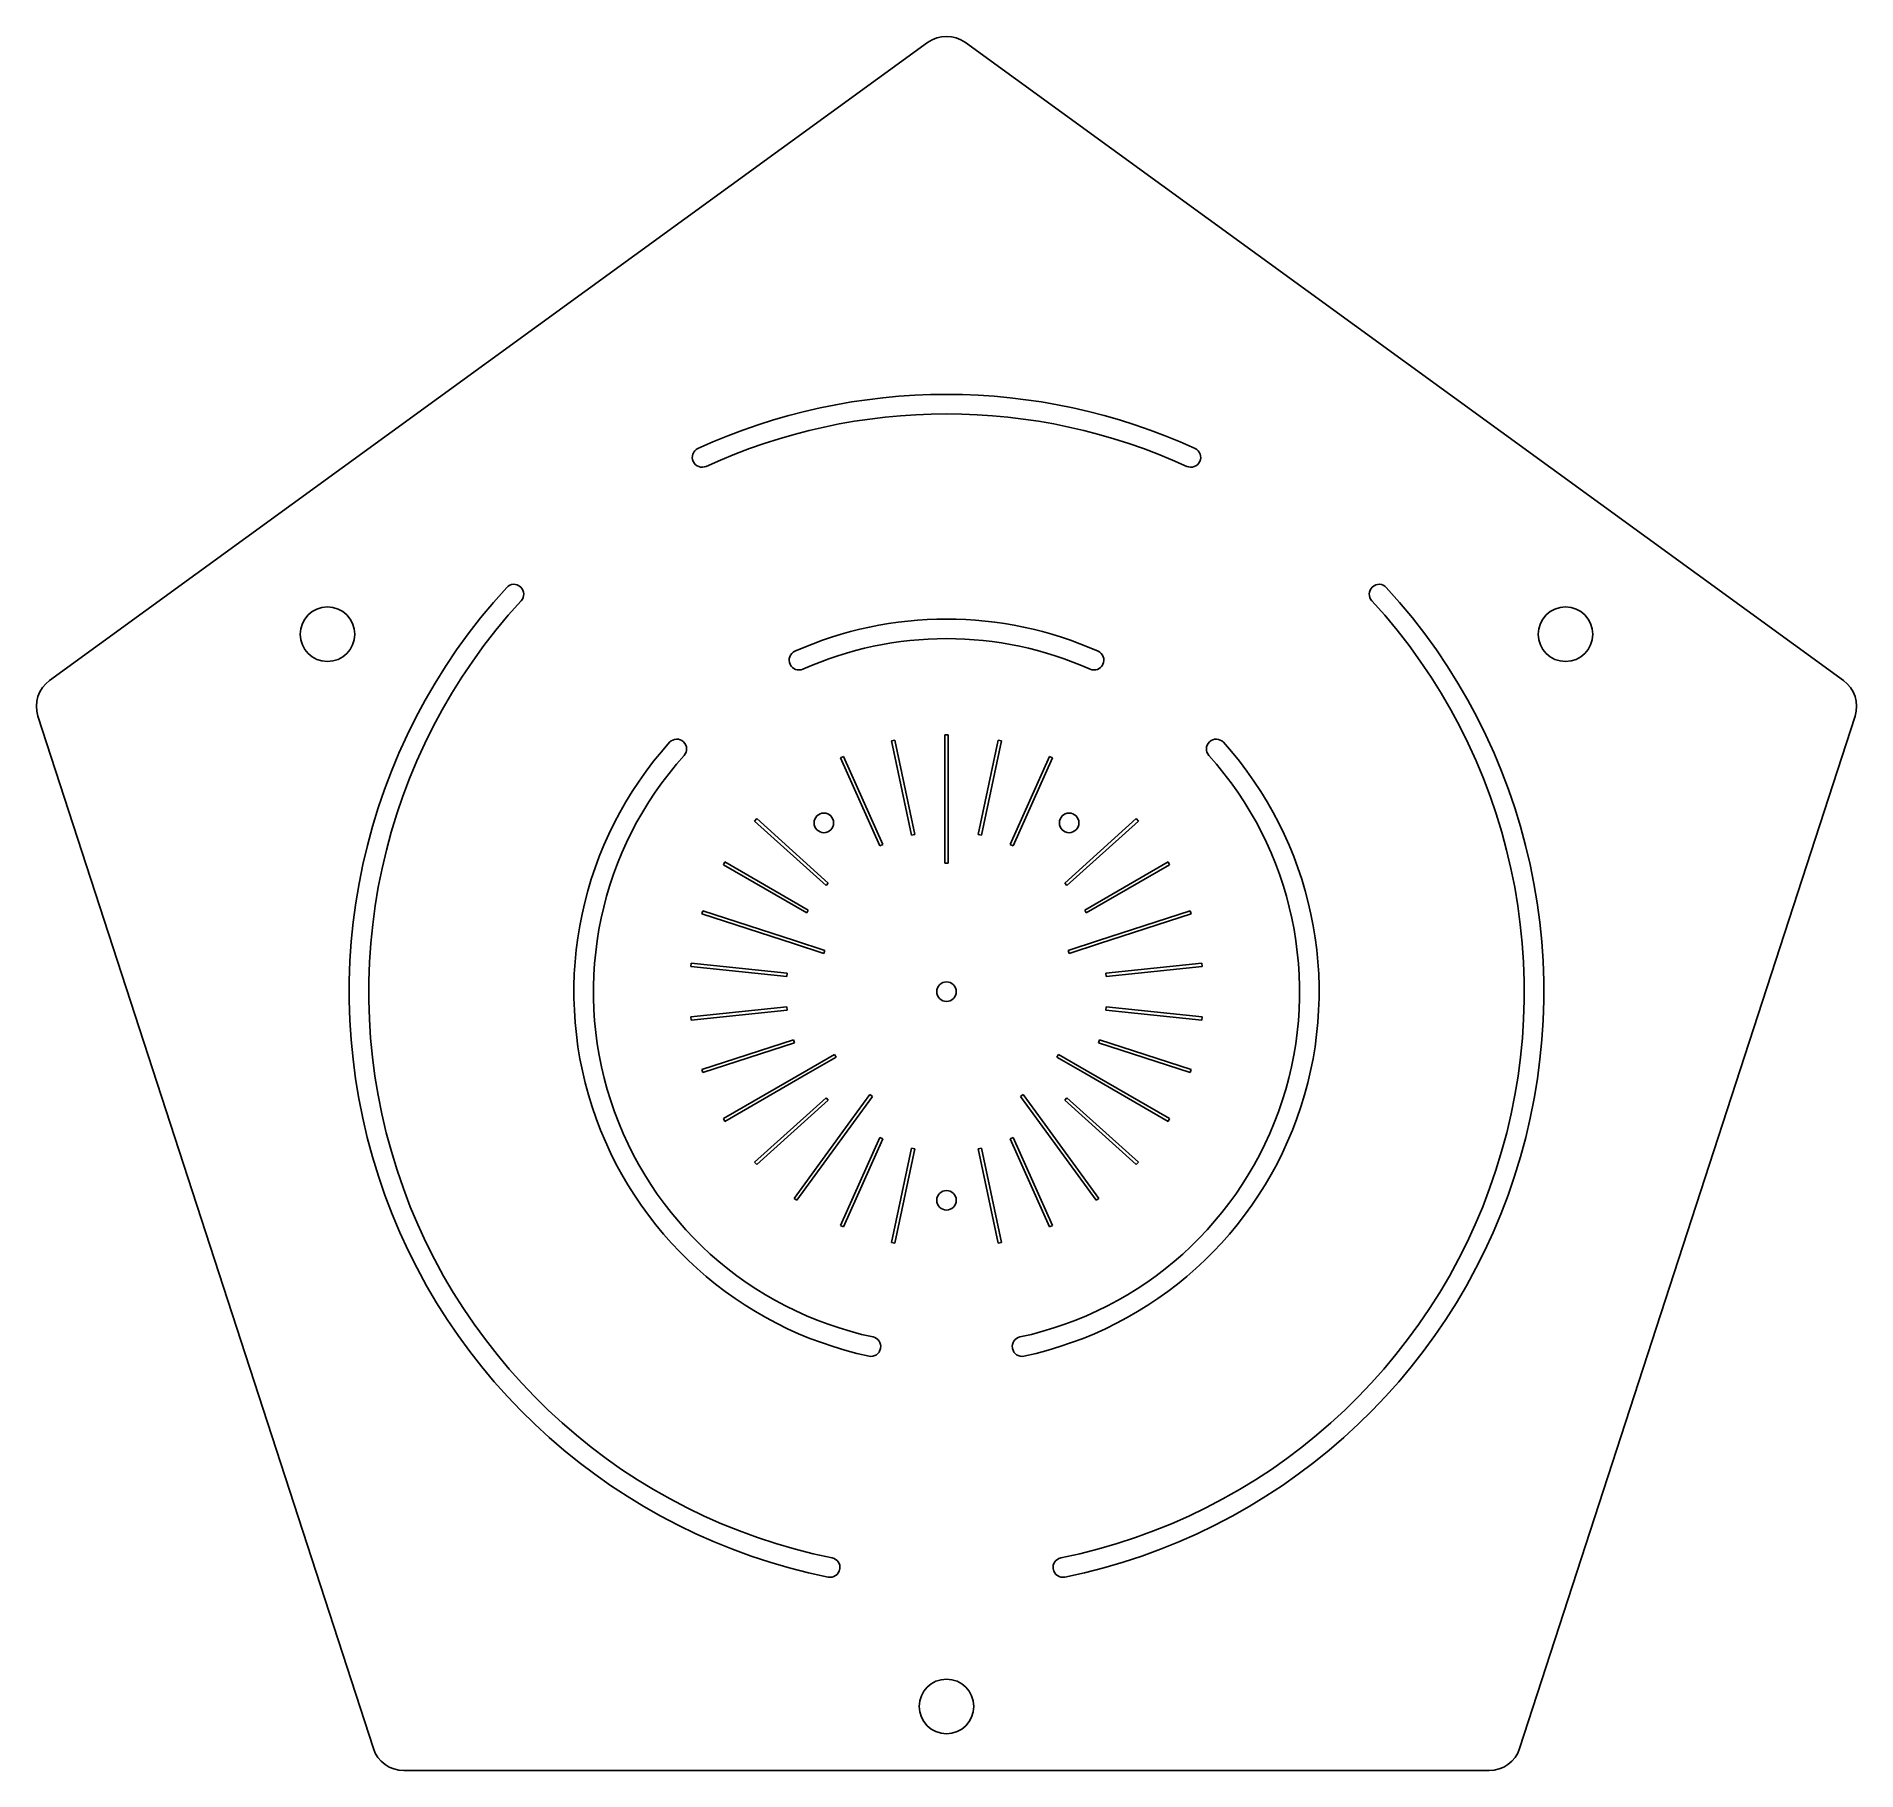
# Model space of a CAD drawing. Extents: x -284 to 284, y -243 to 298.
import ezdxf

# ---------------------------------------------------------------- set-up
doc = ezdxf.new("R2010")
doc.units = 0
doc.layers.add('Body', color=7, linetype='CONTINUOUS')

msp = doc.modelspace()

# ---------------------------------------------------------------- linework, layer by layer
at = {"layer": 'Body'}
for p, q in [((-5.87785, 295.729), (-279.439, 96.9756)), ((-5.87785, 295.729), (-279.439, 96.9756)), ((-5.87785, 295.729, 3), (-279.439, 96.9756, 3)), ((-5.87785, 295.729, 3), (-279.439, 96.9756, 3)), ((-5.87785, 295.729), (-5.87785, 295.729, 3)), ((-5.87785, 295.729), (-5.87785, 295.729, 3)), ((279.439, 96.9756), (5.87785, 295.729)), ((5.87785, 295.729), (5.87785, 295.729, 3)), ((279.439, 96.9756), (5.87785, 295.729)), ((5.87785, 295.729), (5.87785, 295.729, 3)), ((279.439, 96.9756, 3), (5.87785, 295.729, 3)), ((279.439, 96.9756, 3), (5.87785, 295.729, 3)), ((-78.86, 165.109), (-78.9031, 165.2)), ((-78.86, 165.109), (-78.9031, 165.2)), ((-78.9031, 165.2), (-78.9031, 165.2, 3)), ((-78.86, 165.109, 3), (-78.9031, 165.2, 3)), ((-78.9031, 165.2), (-78.9031, 165.2, 3)), ((-78.86, 165.109, 3), (-78.9031, 165.2, 3)), ((-78.86, 165.109), (-78.86, 165.109, 3)), ((-78.86, 165.109), (-78.86, 165.109, 3)), ((-77.4445, 169.22), (-77.4445, 169.22, 3)), ((-77.4445, 169.22), (-77.4445, 169.22, 3)), ((77.4445, 169.22), (77.4445, 169.22, 3)), ((77.4445, 169.22), (77.4445, 169.22, 3)), ((78.86, 165.109), (78.9031, 165.2)), ((78.86, 165.109), (78.9031, 165.2)), ((78.86, 165.109, 3), (78.9031, 165.2, 3)), ((78.86, 165.109, 3), (78.9031, 165.2, 3)), ((78.86, 165.109), (78.86, 165.109, 3)), ((78.86, 165.109), (78.86, 165.109, 3)), ((78.9031, 165.2), (78.9031, 165.2, 3)), ((78.9031, 165.2), (78.9031, 165.2, 3)), ((-74.9045, 163.674), (-74.9045, 163.674, 3)), ((-74.9045, 163.674), (-74.9045, 163.674, 3)), ((74.9045, 163.674), (74.9045, 163.674, 3)), ((74.9045, 163.674), (74.9045, 163.674, 3)), ((-137.007, 125.946), (-137.007, 125.946, 3)), ((-137.007, 125.946), (-137.007, 125.946, 3)), ((-132.732, 126.091), (-132.659, 126.022)), ((-132.732, 126.091), (-132.659, 126.022)), ((-132.732, 126.091), (-132.732, 126.091, 3)), ((-132.732, 126.091, 3), (-132.659, 126.022, 3)), ((-132.732, 126.091), (-132.732, 126.091, 3)), ((-132.732, 126.091, 3), (-132.659, 126.022, 3)), ((-132.659, 126.022), (-132.659, 126.022, 3)), ((-132.659, 126.022), (-132.659, 126.022, 3)), ((132.659, 126.022), (132.732, 126.091)), ((132.659, 126.022), (132.732, 126.091)), ((132.659, 126.022, 3), (132.732, 126.091, 3)), ((132.659, 126.022, 3), (132.732, 126.091, 3)), ((132.659, 126.022), (132.659, 126.022, 3)), ((132.659, 126.022), (132.659, 126.022, 3)), ((132.732, 126.091), (132.732, 126.091, 3)), ((132.732, 126.091), (132.732, 126.091, 3)), ((137.007, 125.946), (137.007, 125.946, 3)), ((137.007, 125.946), (137.007, 125.946, 3)), ((-132.517, 121.817), (-132.517, 121.817, 3)), ((-132.517, 121.817), (-132.517, 121.817, 3)), ((132.517, 121.817), (132.517, 121.817, 3)), ((132.517, 121.817), (132.517, 121.817, 3)), ((-184.368, 111.353), (-184.368, 111.353, 3)), ((-184.368, 111.353), (-184.368, 111.353, 3)), ((201.368, 111.353), (201.368, 111.353, 3)), ((201.368, 111.353), (201.368, 111.353, 3)), ((-47.2411, 106.054), (-47.2411, 106.054, 3)), ((-47.2411, 106.054), (-47.2411, 106.054, 3)), ((47.2411, 106.054), (47.2411, 106.054, 3)), ((47.2411, 106.054), (47.2411, 106.054, 3)), ((-279.439, 96.9756), (-279.439, 96.9756, 3)), ((-279.439, 96.9756), (-279.439, 96.9756, 3)), ((-48.6843, 101.931), (-48.7275, 102.021)), ((-48.6843, 101.931), (-48.7275, 102.021)), ((-48.7275, 102.021), (-48.7275, 102.021, 3)), ((-48.6843, 101.931, 3), (-48.7275, 102.021, 3)), ((-48.7275, 102.021), (-48.7275, 102.021, 3)), ((-48.6843, 101.931, 3), (-48.7275, 102.021, 3)), ((-48.6843, 101.931), (-48.6843, 101.931, 3)), ((-48.6843, 101.931), (-48.6843, 101.931, 3)), ((-44.7566, 100.483), (-44.7566, 100.483, 3)), ((-44.7566, 100.483), (-44.7566, 100.483, 3)), ((44.7566, 100.483), (44.7566, 100.483, 3)), ((44.7566, 100.483), (44.7566, 100.483, 3)), ((48.7275, 102.021), (48.6843, 101.931)), ((48.7275, 102.021), (48.6843, 101.931)), ((48.7275, 102.021, 3), (48.6843, 101.931, 3)), ((48.7275, 102.021, 3), (48.6843, 101.931, 3)), ((48.6843, 101.931), (48.6843, 101.931, 3)), ((48.6843, 101.931), (48.6843, 101.931, 3)), ((48.7275, 102.021), (48.7275, 102.021, 3)), ((48.7275, 102.021), (48.7275, 102.021, 3)), ((279.439, 96.9756), (279.439, 96.9756, 3)), ((279.439, 96.9756), (279.439, 96.9756, 3)), ((-283.072, 85.7953), (-178.581, -235.795)), ((-283.072, 85.7953), (-283.072, 85.7953, 3)), ((-283.072, 85.7953), (-178.581, -235.795)), ((-283.072, 85.7953), (-283.072, 85.7953, 3)), ((-283.072, 85.7953, 3), (-178.581, -235.795, 3)), ((-283.072, 85.7953, 3), (-178.581, -235.795, 3)), ((178.581, -235.795), (283.072, 85.7953)), ((178.581, -235.795), (283.072, 85.7953)), ((178.581, -235.795, 3), (283.072, 85.7953, 3)), ((178.581, -235.795, 3), (283.072, 85.7953, 3)), ((283.072, 85.7953), (283.072, 85.7953, 3)), ((283.072, 85.7953), (283.072, 85.7953, 3)), ((-0.5, 49.9975), (-0.5, 79.9984)), ((-0.5, 79.9984), (0.5, 79.9984)), ((-0.5, 49.9975, 3), (-0.5, 79.9984, 3)), ((-0.5, 79.9984, 3), (-0.5, 79.9984)), ((-0.5, 49.9975), (-0.5, 79.9984)), ((-0.5, 79.9984, 3), (-0.5, 79.9984)), ((-0.5, 79.9984, 3), (0.5, 79.9984, 3)), ((-0.5, 79.9984), (0.5, 79.9984)), ((-0.5, 49.9975, 3), (-0.5, 79.9984, 3)), ((-0.5, 79.9984, 3), (0.5, 79.9984, 3)), ((0.5, 79.9984), (0.5, 49.9975)), ((0.5, 79.9984, 3), (0.5, 49.9975, 3)), ((0.5, 79.9984), (0.5, 49.9975)), ((0.5, 79.9984, 3), (0.5, 79.9984)), ((0.5, 79.9984, 3), (0.5, 79.9984)), ((0.5, 79.9984, 3), (0.5, 49.9975, 3)), ((-86.2652, 77.7015), (-86.2652, 77.7015, 3)), ((-86.2652, 77.7015), (-86.2652, 77.7015, 3)), ((-81.9699, 77.8687), (-81.8974, 77.7998)), ((-81.9699, 77.8687), (-81.8974, 77.7998)), ((-81.9699, 77.8687), (-81.9699, 77.8687, 3)), ((-81.9699, 77.8687, 3), (-81.8974, 77.7998, 3)), ((-81.9699, 77.8687), (-81.9699, 77.8687, 3)), ((-81.9699, 77.8687, 3), (-81.8974, 77.7998, 3)), ((-81.8974, 77.7998), (-81.8974, 77.7998, 3)), ((-81.8974, 77.7998), (-81.8974, 77.7998, 3)), ((-17.1217, 78.1463), (-16.1435, 78.3542)), ((-17.1217, 78.1463, 3), (-16.1435, 78.3542, 3)), ((-17.1217, 78.1463), (-16.1435, 78.3542)), ((-17.1217, 78.1463, 3), (-16.1435, 78.3542, 3)), ((-10.8841, 48.801), (-17.1217, 78.1463)), ((-17.1217, 78.1463, 3), (-17.1217, 78.1463)), ((-10.8841, 48.801, 3), (-17.1217, 78.1463, 3)), ((-10.8841, 48.801), (-17.1217, 78.1463)), ((-17.1217, 78.1463, 3), (-17.1217, 78.1463)), ((-10.8841, 48.801, 3), (-17.1217, 78.1463, 3)), ((-16.1435, 78.3542), (-9.90599, 49.0089)), ((-16.1435, 78.3542, 3), (-16.1435, 78.3542)), ((-16.1435, 78.3542, 3), (-9.90599, 49.0089, 3)), ((-16.1435, 78.3542), (-9.90599, 49.0089)), ((-16.1435, 78.3542, 3), (-16.1435, 78.3542)), ((-16.1435, 78.3542, 3), (-9.90599, 49.0089, 3)), ((9.90599, 49.0089), (16.1435, 78.3542)), ((9.90599, 49.0089, 3), (16.1435, 78.3542, 3)), ((9.90599, 49.0089), (16.1435, 78.3542)), ((9.90599, 49.0089, 3), (16.1435, 78.3542, 3)), ((17.1217, 78.1463), (10.8841, 48.801)), ((17.1217, 78.1463, 3), (10.8841, 48.801, 3)), ((17.1217, 78.1463), (10.8841, 48.801)), ((17.1217, 78.1463, 3), (10.8841, 48.801, 3)), ((16.1435, 78.3542), (17.1217, 78.1463)), ((16.1435, 78.3542, 3), (16.1435, 78.3542)), ((16.1435, 78.3542, 3), (16.1435, 78.3542)), ((16.1435, 78.3542, 3), (17.1217, 78.1463, 3)), ((16.1435, 78.3542), (17.1217, 78.1463)), ((16.1435, 78.3542, 3), (17.1217, 78.1463, 3)), ((17.1217, 78.1463, 3), (17.1217, 78.1463)), ((17.1217, 78.1463, 3), (17.1217, 78.1463)), ((81.8974, 77.7998), (81.9699, 77.8687)), ((81.8974, 77.7998), (81.9699, 77.8687)), ((81.8974, 77.7998, 3), (81.9699, 77.8687, 3)), ((81.8974, 77.7998, 3), (81.9699, 77.8687, 3)), ((81.8974, 77.7998), (81.8974, 77.7998, 3)), ((81.8974, 77.7998), (81.8974, 77.7998, 3)), ((81.9699, 77.8687), (81.9699, 77.8687, 3)), ((81.9699, 77.8687), (81.9699, 77.8687, 3)), ((86.2652, 77.7015), (86.2652, 77.7015, 3)), ((86.2652, 77.7015), (86.2652, 77.7015, 3)), ((-81.7345, 73.6171), (-81.7345, 73.6171, 3)), ((-81.7345, 73.6171), (-81.7345, 73.6171, 3)), ((-32.9951, 72.8788), (-32.0815, 73.2856)), ((-32.9951, 72.8788, 3), (-32.0815, 73.2856, 3)), ((-32.9951, 72.8788), (-32.0815, 73.2856)), ((-32.9951, 72.8788, 3), (-32.0815, 73.2856, 3)), ((-20.7926, 45.4716), (-32.9951, 72.8788)), ((-32.9951, 72.8788, 3), (-32.9951, 72.8788)), ((-20.7926, 45.4716, 3), (-32.9951, 72.8788, 3)), ((-20.7926, 45.4716), (-32.9951, 72.8788)), ((-32.9951, 72.8788, 3), (-32.9951, 72.8788)), ((-20.7926, 45.4716, 3), (-32.9951, 72.8788, 3)), ((-32.0815, 73.2856), (-19.879, 45.8784)), ((-32.0815, 73.2856, 3), (-32.0815, 73.2856)), ((-32.0815, 73.2856, 3), (-19.879, 45.8784, 3)), ((-32.0815, 73.2856), (-19.879, 45.8784)), ((-32.0815, 73.2856, 3), (-32.0815, 73.2856)), ((-32.0815, 73.2856, 3), (-19.879, 45.8784, 3)), ((19.879, 45.8784), (32.0815, 73.2856)), ((19.879, 45.8784, 3), (32.0815, 73.2856, 3)), ((19.879, 45.8784), (32.0815, 73.2856)), ((19.879, 45.8784, 3), (32.0815, 73.2856, 3)), ((32.9951, 72.8788), (20.7926, 45.4716)), ((32.9951, 72.8788, 3), (20.7926, 45.4716, 3)), ((32.9951, 72.8788), (20.7926, 45.4716)), ((32.9951, 72.8788, 3), (20.7926, 45.4716, 3)), ((32.0815, 73.2856), (32.9951, 72.8788)), ((32.0815, 73.2856, 3), (32.0815, 73.2856)), ((32.0815, 73.2856, 3), (32.0815, 73.2856)), ((32.0815, 73.2856, 3), (32.9951, 72.8788, 3)), ((32.0815, 73.2856), (32.9951, 72.8788)), ((32.0815, 73.2856, 3), (32.9951, 72.8788, 3)), ((32.9951, 72.8788, 3), (32.9951, 72.8788)), ((32.9951, 72.8788, 3), (32.9951, 72.8788)), ((81.7345, 73.6171), (81.7345, 73.6171, 3)), ((81.7345, 73.6171), (81.7345, 73.6171, 3)), ((-59.785, 53.1578), (-59.1159, 53.901)), ((-59.785, 53.1578, 3), (-59.1159, 53.901, 3)), ((-59.785, 53.1578), (-59.1159, 53.901)), ((-59.785, 53.1578, 3), (-59.1159, 53.901, 3)), ((-37.4899, 33.0833), (-59.785, 53.1578)), ((-59.785, 53.1578, 3), (-59.785, 53.1578)), ((-37.4899, 33.0833, 3), (-59.785, 53.1578, 3)), ((-37.4899, 33.0833), (-59.785, 53.1578)), ((-59.785, 53.1578, 3), (-59.785, 53.1578)), ((-37.4899, 33.0833, 3), (-59.785, 53.1578, 3)), ((-59.1159, 53.901), (-36.8208, 33.8264)), ((-59.1159, 53.901, 3), (-59.1159, 53.901)), ((-59.1159, 53.901, 3), (-36.8208, 33.8264, 3)), ((-59.1159, 53.901), (-36.8208, 33.8264)), ((-59.1159, 53.901, 3), (-59.1159, 53.901)), ((-59.1159, 53.901, 3), (-36.8208, 33.8264, 3)), ((-35.156, 52.5861, 3), (-35.156, 52.5861)), ((-35.156, 52.5861, 3), (-35.156, 52.5861)), ((36.8208, 33.8264), (59.1159, 53.901)), ((36.8208, 33.8264, 3), (59.1159, 53.901, 3)), ((36.8208, 33.8264), (59.1159, 53.901)), ((36.8208, 33.8264, 3), (59.1159, 53.901, 3)), ((59.785, 53.1578), (37.4899, 33.0833)), ((59.785, 53.1578, 3), (37.4899, 33.0833, 3)), ((59.785, 53.1578), (37.4899, 33.0833)), ((59.785, 53.1578, 3), (37.4899, 33.0833, 3)), ((41.256, 52.5861, 3), (41.256, 52.5861)), ((41.256, 52.5861, 3), (41.256, 52.5861)), ((59.1159, 53.901), (59.785, 53.1578)), ((59.1159, 53.901, 3), (59.1159, 53.901)), ((59.1159, 53.901, 3), (59.1159, 53.901)), ((59.1159, 53.901, 3), (59.785, 53.1578, 3)), ((59.1159, 53.901), (59.785, 53.1578)), ((59.1159, 53.901, 3), (59.785, 53.1578, 3)), ((59.785, 53.1578, 3), (59.785, 53.1578)), ((59.785, 53.1578, 3), (59.785, 53.1578)), ((-19.879, 45.8784), (-20.7926, 45.4716)), ((-19.879, 45.8784, 3), (-20.7926, 45.4716, 3)), ((-19.879, 45.8784), (-20.7926, 45.4716)), ((-19.879, 45.8784, 3), (-20.7926, 45.4716, 3)), ((-20.7926, 45.4716, 3), (-20.7926, 45.4716)), ((-20.7926, 45.4716, 3), (-20.7926, 45.4716)), ((-19.879, 45.8784, 3), (-19.879, 45.8784)), ((-19.879, 45.8784, 3), (-19.879, 45.8784)), ((-9.90599, 49.0089), (-10.8841, 48.801)), ((-9.90599, 49.0089, 3), (-10.8841, 48.801, 3)), ((-9.90599, 49.0089), (-10.8841, 48.801)), ((-9.90599, 49.0089, 3), (-10.8841, 48.801, 3)), ((-10.8841, 48.801, 3), (-10.8841, 48.801)), ((-10.8841, 48.801, 3), (-10.8841, 48.801)), ((-9.90599, 49.0089, 3), (-9.90599, 49.0089)), ((-9.90599, 49.0089, 3), (-9.90599, 49.0089)), ((-0.5, 39.9969), (-0.5, 49.9975)), ((-0.5, 39.9969, 3), (-0.5, 49.9975, 3)), ((-0.5, 49.9975, 3), (-0.5, 49.9975)), ((-0.5, 39.9969), (-0.5, 49.9975)), ((-0.5, 49.9975, 3), (-0.5, 49.9975)), ((-0.5, 39.9969, 3), (-0.5, 49.9975, 3)), ((0.5, 49.9975), (0.5, 39.9969)), ((0.5, 49.9975, 3), (0.5, 39.9969, 3)), ((0.5, 49.9975), (0.5, 39.9969)), ((0.5, 49.9975, 3), (0.5, 49.9975)), ((0.5, 49.9975, 3), (0.5, 49.9975)), ((0.5, 49.9975, 3), (0.5, 39.9969, 3)), ((10.8841, 48.801), (9.90599, 49.0089)), ((9.90599, 49.0089, 3), (9.90599, 49.0089)), ((10.8841, 48.801, 3), (9.90599, 49.0089, 3)), ((10.8841, 48.801), (9.90599, 49.0089)), ((9.90599, 49.0089, 3), (9.90599, 49.0089)), ((10.8841, 48.801, 3), (9.90599, 49.0089, 3)), ((10.8841, 48.801, 3), (10.8841, 48.801)), ((10.8841, 48.801, 3), (10.8841, 48.801)), ((20.7926, 45.4716), (19.879, 45.8784)), ((19.879, 45.8784, 3), (19.879, 45.8784)), ((20.7926, 45.4716, 3), (19.879, 45.8784, 3)), ((20.7926, 45.4716), (19.879, 45.8784)), ((19.879, 45.8784, 3), (19.879, 45.8784)), ((20.7926, 45.4716, 3), (19.879, 45.8784, 3)), ((20.7926, 45.4716, 3), (20.7926, 45.4716)), ((20.7926, 45.4716, 3), (20.7926, 45.4716)), ((-69.5307, 39.5662), (-69.0307, 40.4322)), ((-69.5307, 39.5662, 3), (-69.0307, 40.4322, 3)), ((-69.5307, 39.5662), (-69.0307, 40.4322)), ((-69.5307, 39.5662, 3), (-69.0307, 40.4322, 3)), ((-69.0307, 40.4322), (-43.0491, 25.4318)), ((-69.0307, 40.4322, 3), (-69.0307, 40.4322)), ((-69.0307, 40.4322, 3), (-43.0491, 25.4318, 3)), ((-69.0307, 40.4322), (-43.0491, 25.4318)), ((-69.0307, 40.4322, 3), (-69.0307, 40.4322)), ((-69.0307, 40.4322, 3), (-43.0491, 25.4318, 3)), ((0.5, 39.9969), (-0.5, 39.9969)), ((-0.5, 39.9969, 3), (-0.5, 39.9969)), ((0.5, 39.9969, 3), (-0.5, 39.9969, 3)), ((0.5, 39.9969), (-0.5, 39.9969)), ((-0.5, 39.9969, 3), (-0.5, 39.9969)), ((0.5, 39.9969, 3), (-0.5, 39.9969, 3)), ((0.5, 39.9969, 3), (0.5, 39.9969)), ((0.5, 39.9969, 3), (0.5, 39.9969)), ((43.0491, 25.4318), (69.0307, 40.4322)), ((43.0491, 25.4318, 3), (69.0307, 40.4322, 3)), ((43.0491, 25.4318), (69.0307, 40.4322)), ((43.0491, 25.4318, 3), (69.0307, 40.4322, 3)), ((69.0307, 40.4322), (69.5307, 39.5662)), ((69.0307, 40.4322, 3), (69.0307, 40.4322)), ((69.0307, 40.4322, 3), (69.0307, 40.4322)), ((69.0307, 40.4322, 3), (69.5307, 39.5662, 3)), ((69.0307, 40.4322), (69.5307, 39.5662)), ((69.0307, 40.4322, 3), (69.5307, 39.5662, 3)), ((-43.5491, 24.5657), (-69.5307, 39.5662)), ((-69.5307, 39.5662, 3), (-69.5307, 39.5662)), ((-43.5491, 24.5657, 3), (-69.5307, 39.5662, 3)), ((-43.5491, 24.5657), (-69.5307, 39.5662)), ((-69.5307, 39.5662, 3), (-69.5307, 39.5662)), ((-43.5491, 24.5657, 3), (-69.5307, 39.5662, 3)), ((69.5307, 39.5662), (43.5491, 24.5657)), ((69.5307, 39.5662, 3), (43.5491, 24.5657, 3)), ((69.5307, 39.5662), (43.5491, 24.5657)), ((69.5307, 39.5662, 3), (43.5491, 24.5657, 3)), ((69.5307, 39.5662, 3), (69.5307, 39.5662)), ((69.5307, 39.5662, 3), (69.5307, 39.5662)), ((-36.8208, 33.8264), (-37.4899, 33.0833)), ((-36.8208, 33.8264, 3), (-37.4899, 33.0833, 3)), ((-36.8208, 33.8264), (-37.4899, 33.0833)), ((-36.8208, 33.8264, 3), (-37.4899, 33.0833, 3)), ((-37.4899, 33.0833, 3), (-37.4899, 33.0833)), ((-37.4899, 33.0833, 3), (-37.4899, 33.0833)), ((-36.8208, 33.8264, 3), (-36.8208, 33.8264)), ((-36.8208, 33.8264, 3), (-36.8208, 33.8264)), ((37.4899, 33.0833), (36.8208, 33.8264)), ((36.8208, 33.8264, 3), (36.8208, 33.8264)), ((37.4899, 33.0833, 3), (36.8208, 33.8264, 3)), ((37.4899, 33.0833), (36.8208, 33.8264)), ((36.8208, 33.8264, 3), (36.8208, 33.8264)), ((37.4899, 33.0833, 3), (36.8208, 33.8264, 3)), ((37.4899, 33.0833, 3), (37.4899, 33.0833)), ((37.4899, 33.0833, 3), (37.4899, 33.0833)), ((-76.2375, 24.2453), (-75.9285, 25.1964)), ((-76.2375, 24.2453, 3), (-75.9285, 25.1964, 3)), ((-76.2375, 24.2453), (-75.9285, 25.1964)), ((-76.2375, 24.2453, 3), (-75.9285, 25.1964, 3)), ((-47.705, 14.9745), (-76.2375, 24.2453)), ((-47.705, 14.9745, 3), (-76.2375, 24.2453, 3)), ((-76.2375, 24.2453, 3), (-76.2375, 24.2453)), ((-47.705, 14.9745), (-76.2375, 24.2453)), ((-76.2375, 24.2453, 3), (-76.2375, 24.2453)), ((-47.705, 14.9745, 3), (-76.2375, 24.2453, 3)), ((-75.9285, 25.1964), (-47.3959, 15.9256)), ((-75.9285, 25.1964, 3), (-47.3959, 15.9256, 3)), ((-75.9285, 25.1964), (-47.3959, 15.9256)), ((-75.9285, 25.1964, 3), (-75.9285, 25.1964)), ((-75.9285, 25.1964, 3), (-75.9285, 25.1964)), ((-75.9285, 25.1964, 3), (-47.3959, 15.9256, 3)), ((-43.0491, 25.4318), (-43.5491, 24.5657)), ((-43.0491, 25.4318, 3), (-43.5491, 24.5657, 3)), ((-43.0491, 25.4318), (-43.5491, 24.5657)), ((-43.0491, 25.4318, 3), (-43.5491, 24.5657, 3)), ((-43.5491, 24.5657, 3), (-43.5491, 24.5657)), ((-43.5491, 24.5657, 3), (-43.5491, 24.5657)), ((-43.0491, 25.4318, 3), (-43.0491, 25.4318)), ((-43.0491, 25.4318, 3), (-43.0491, 25.4318)), ((43.5491, 24.5657), (43.0491, 25.4318)), ((43.0491, 25.4318, 3), (43.0491, 25.4318)), ((43.5491, 24.5657, 3), (43.0491, 25.4318, 3)), ((43.5491, 24.5657), (43.0491, 25.4318)), ((43.0491, 25.4318, 3), (43.0491, 25.4318)), ((43.5491, 24.5657, 3), (43.0491, 25.4318, 3)), ((43.5491, 24.5657, 3), (43.5491, 24.5657)), ((43.5491, 24.5657, 3), (43.5491, 24.5657)), ((47.3959, 15.9256), (75.9285, 25.1964)), ((47.3959, 15.9256, 3), (75.9285, 25.1964, 3)), ((47.3959, 15.9256), (75.9285, 25.1964)), ((47.3959, 15.9256, 3), (75.9285, 25.1964, 3)), ((76.2375, 24.2453), (47.705, 14.9745)), ((76.2375, 24.2453, 3), (47.705, 14.9745, 3)), ((76.2375, 24.2453), (47.705, 14.9745)), ((76.2375, 24.2453, 3), (47.705, 14.9745, 3)), ((75.9285, 25.1964), (76.2375, 24.2453)), ((75.9285, 25.1964, 3), (75.9285, 25.1964)), ((75.9285, 25.1964, 3), (75.9285, 25.1964)), ((75.9285, 25.1964, 3), (76.2375, 24.2453, 3)), ((75.9285, 25.1964), (76.2375, 24.2453)), ((75.9285, 25.1964, 3), (76.2375, 24.2453, 3)), ((76.2375, 24.2453, 3), (76.2375, 24.2453)), ((76.2375, 24.2453, 3), (76.2375, 24.2453)), ((-38.1938, 11.8842), (-47.705, 14.9745)), ((-38.1938, 11.8842, 3), (-47.705, 14.9745, 3)), ((-47.705, 14.9745, 3), (-47.705, 14.9745)), ((-38.1938, 11.8842), (-47.705, 14.9745)), ((-47.705, 14.9745, 3), (-47.705, 14.9745)), ((-38.1938, 11.8842, 3), (-47.705, 14.9745, 3)), ((-47.3959, 15.9256), (-37.8848, 12.8352)), ((-47.3959, 15.9256, 3), (-37.8848, 12.8352, 3)), ((-47.3959, 15.9256), (-37.8848, 12.8352)), ((-47.3959, 15.9256, 3), (-47.3959, 15.9256)), ((-47.3959, 15.9256, 3), (-47.3959, 15.9256)), ((-47.3959, 15.9256, 3), (-37.8848, 12.8352, 3)), ((-37.8848, 12.8352), (-38.1938, 11.8842)), ((-37.8848, 12.8352, 3), (-38.1938, 11.8842, 3)), ((-37.8848, 12.8352), (-38.1938, 11.8842)), ((-37.8848, 12.8352, 3), (-38.1938, 11.8842, 3)), ((-38.1938, 11.8842, 3), (-38.1938, 11.8842)), ((-38.1938, 11.8842, 3), (-38.1938, 11.8842)), ((-37.8848, 12.8352, 3), (-37.8848, 12.8352)), ((-37.8848, 12.8352, 3), (-37.8848, 12.8352)), ((37.8848, 12.8352), (47.3959, 15.9256)), ((37.8848, 12.8352, 3), (47.3959, 15.9256, 3)), ((37.8848, 12.8352), (47.3959, 15.9256)), ((37.8848, 12.8352, 3), (47.3959, 15.9256, 3)), ((38.1938, 11.8842), (37.8848, 12.8352)), ((37.8848, 12.8352, 3), (37.8848, 12.8352)), ((38.1938, 11.8842, 3), (37.8848, 12.8352, 3)), ((38.1938, 11.8842), (37.8848, 12.8352)), ((37.8848, 12.8352, 3), (37.8848, 12.8352)), ((38.1938, 11.8842, 3), (37.8848, 12.8352, 3)), ((47.705, 14.9745), (38.1938, 11.8842)), ((47.705, 14.9745, 3), (38.1938, 11.8842, 3)), ((47.705, 14.9745), (38.1938, 11.8842)), ((47.705, 14.9745, 3), (38.1938, 11.8842, 3)), ((38.1938, 11.8842, 3), (38.1938, 11.8842)), ((38.1938, 11.8842, 3), (38.1938, 11.8842)), ((47.3959, 15.9256, 3), (47.3959, 15.9256)), ((47.3959, 15.9256, 3), (47.3959, 15.9256)), ((47.705, 14.9745, 3), (47.705, 14.9745)), ((47.705, 14.9745, 3), (47.705, 14.9745)), ((-79.6125, 7.86485), (-79.5079, 8.85937)), ((-79.6125, 7.86485, 3), (-79.5079, 8.85937, 3)), ((-79.6125, 7.86485), (-79.5079, 8.85937)), ((-79.6125, 7.86485, 3), (-79.5079, 8.85937, 3)), ((-49.7759, 4.7289), (-79.6125, 7.86485)), ((-79.6125, 7.86485, 3), (-79.6125, 7.86485)), ((-49.7759, 4.7289, 3), (-79.6125, 7.86485, 3)), ((-49.7759, 4.7289), (-79.6125, 7.86485)), ((-79.6125, 7.86485, 3), (-79.6125, 7.86485)), ((-49.7759, 4.7289, 3), (-79.6125, 7.86485, 3)), ((-79.5079, 8.85937), (-49.6713, 5.72342)), ((-79.5079, 8.85937, 3), (-79.5079, 8.85937)), ((-79.5079, 8.85937, 3), (-49.6713, 5.72342, 3)), ((-79.5079, 8.85937), (-49.6713, 5.72342)), ((-79.5079, 8.85937, 3), (-79.5079, 8.85937)), ((-79.5079, 8.85937, 3), (-49.6713, 5.72342, 3)), ((-49.6713, 5.72342), (-49.7759, 4.7289)), ((-49.6713, 5.72342, 3), (-49.7759, 4.7289, 3)), ((-49.6713, 5.72342), (-49.7759, 4.7289)), ((-49.6713, 5.72342, 3), (-49.7759, 4.7289, 3)), ((-49.6713, 5.72342, 3), (-49.6713, 5.72342)), ((-49.6713, 5.72342, 3), (-49.6713, 5.72342)), ((49.6713, 5.72342), (79.5079, 8.85937)), ((49.6713, 5.72342, 3), (79.5079, 8.85937, 3)), ((49.6713, 5.72342), (79.5079, 8.85937)), ((49.6713, 5.72342, 3), (79.5079, 8.85937, 3)), ((49.7759, 4.7289), (49.6713, 5.72342)), ((49.6713, 5.72342, 3), (49.6713, 5.72342)), ((49.7759, 4.7289, 3), (49.6713, 5.72342, 3)), ((49.7759, 4.7289), (49.6713, 5.72342)), ((49.6713, 5.72342, 3), (49.6713, 5.72342)), ((49.7759, 4.7289, 3), (49.6713, 5.72342, 3)), ((79.6125, 7.86485), (49.7759, 4.7289)), ((79.6125, 7.86485, 3), (49.7759, 4.7289, 3)), ((79.6125, 7.86485), (49.7759, 4.7289)), ((79.6125, 7.86485, 3), (49.7759, 4.7289, 3)), ((79.5079, 8.85937), (79.6125, 7.86485)), ((79.5079, 8.85937, 3), (79.5079, 8.85937)), ((79.5079, 8.85937, 3), (79.5079, 8.85937)), ((79.5079, 8.85937, 3), (79.6125, 7.86485, 3)), ((79.5079, 8.85937), (79.6125, 7.86485)), ((79.5079, 8.85937, 3), (79.6125, 7.86485, 3)), ((79.6125, 7.86485, 3), (79.6125, 7.86485)), ((79.6125, 7.86485, 3), (79.6125, 7.86485)), ((-49.7759, 4.7289, 3), (-49.7759, 4.7289)), ((-49.7759, 4.7289, 3), (-49.7759, 4.7289)), ((3.05, 0, 3), (3.05, 0)), ((3.05, 0, 3), (3.05, 0)), ((49.7759, 4.7289, 3), (49.7759, 4.7289)), ((49.7759, 4.7289, 3), (49.7759, 4.7289)), ((-79.6125, -7.86485), (-49.7759, -4.7289)), ((-79.6125, -7.86485, 3), (-49.7759, -4.7289, 3)), ((-79.6125, -7.86485), (-49.7759, -4.7289)), ((-79.6125, -7.86485, 3), (-49.7759, -4.7289, 3)), ((-49.7759, -4.7289), (-49.6713, -5.72342)), ((-49.7759, -4.7289, 3), (-49.7759, -4.7289)), ((-49.7759, -4.7289, 3), (-49.6713, -5.72342, 3)), ((-49.7759, -4.7289), (-49.6713, -5.72342)), ((-49.7759, -4.7289, 3), (-49.7759, -4.7289)), ((-49.7759, -4.7289, 3), (-49.6713, -5.72342, 3)), ((49.6713, -5.72342), (49.7759, -4.7289)), ((49.6713, -5.72342, 3), (49.7759, -4.7289, 3)), ((49.6713, -5.72342), (49.7759, -4.7289)), ((49.6713, -5.72342, 3), (49.7759, -4.7289, 3)), ((49.7759, -4.7289), (79.6125, -7.86485)), ((49.7759, -4.7289, 3), (49.7759, -4.7289)), ((49.7759, -4.7289, 3), (49.7759, -4.7289)), ((49.7759, -4.7289, 3), (79.6125, -7.86485, 3)), ((49.7759, -4.7289), (79.6125, -7.86485)), ((49.7759, -4.7289, 3), (79.6125, -7.86485, 3)), ((-79.5079, -8.85937), (-79.6125, -7.86485)), ((-79.6125, -7.86485, 3), (-79.6125, -7.86485)), ((-79.6125, -7.86485, 3), (-79.6125, -7.86485)), ((-79.5079, -8.85937, 3), (-79.6125, -7.86485, 3)), ((-79.5079, -8.85937), (-79.6125, -7.86485)), ((-79.5079, -8.85937, 3), (-79.6125, -7.86485, 3)), ((-49.6713, -5.72342), (-79.5079, -8.85937)), ((-49.6713, -5.72342, 3), (-79.5079, -8.85937, 3)), ((-49.6713, -5.72342), (-79.5079, -8.85937)), ((-49.6713, -5.72342, 3), (-79.5079, -8.85937, 3)), ((-79.5079, -8.85937, 3), (-79.5079, -8.85937)), ((-79.5079, -8.85937, 3), (-79.5079, -8.85937)), ((-49.6713, -5.72342, 3), (-49.6713, -5.72342)), ((-49.6713, -5.72342, 3), (-49.6713, -5.72342)), ((79.5079, -8.85937), (49.6713, -5.72342)), ((49.6713, -5.72342, 3), (49.6713, -5.72342)), ((49.6713, -5.72342, 3), (49.6713, -5.72342)), ((79.5079, -8.85937, 3), (49.6713, -5.72342, 3)), ((79.5079, -8.85937), (49.6713, -5.72342)), ((79.5079, -8.85937, 3), (49.6713, -5.72342, 3)), ((79.6125, -7.86485), (79.5079, -8.85937)), ((79.6125, -7.86485, 3), (79.5079, -8.85937, 3)), ((79.6125, -7.86485), (79.5079, -8.85937)), ((79.6125, -7.86485, 3), (79.5079, -8.85937, 3)), ((79.5079, -8.85937, 3), (79.5079, -8.85937)), ((79.5079, -8.85937, 3), (79.5079, -8.85937)), ((79.6125, -7.86485, 3), (79.6125, -7.86485)), ((79.6125, -7.86485, 3), (79.6125, -7.86485)), ((-76.2375, -24.2453), (-47.705, -14.9745)), ((-76.2375, -24.2453, 3), (-47.705, -14.9745, 3)), ((-76.2375, -24.2453), (-47.705, -14.9745)), ((-76.2375, -24.2453, 3), (-47.705, -14.9745, 3)), ((-47.3959, -15.9256), (-75.9285, -25.1964)), ((-47.3959, -15.9256, 3), (-75.9285, -25.1964, 3)), ((-47.3959, -15.9256), (-75.9285, -25.1964)), ((-47.3959, -15.9256, 3), (-75.9285, -25.1964, 3)), ((-47.705, -14.9745), (-47.3959, -15.9256)), ((-47.705, -14.9745, 3), (-47.705, -14.9745)), ((-47.705, -14.9745, 3), (-47.3959, -15.9256, 3)), ((-47.705, -14.9745), (-47.3959, -15.9256)), ((-47.705, -14.9745, 3), (-47.705, -14.9745)), ((-47.705, -14.9745, 3), (-47.3959, -15.9256, 3)), ((-47.3959, -15.9256, 3), (-47.3959, -15.9256)), ((-47.3959, -15.9256, 3), (-47.3959, -15.9256)), ((47.3959, -15.9256), (47.705, -14.9745)), ((47.3959, -15.9256, 3), (47.705, -14.9745, 3)), ((47.3959, -15.9256), (47.705, -14.9745)), ((47.3959, -15.9256, 3), (47.705, -14.9745, 3)), ((75.9285, -25.1964), (47.3959, -15.9256)), ((47.3959, -15.9256, 3), (47.3959, -15.9256)), ((47.3959, -15.9256, 3), (47.3959, -15.9256)), ((75.9285, -25.1964, 3), (47.3959, -15.9256, 3)), ((75.9285, -25.1964), (47.3959, -15.9256)), ((75.9285, -25.1964, 3), (47.3959, -15.9256, 3)), ((47.705, -14.9745), (76.2375, -24.2453)), ((47.705, -14.9745, 3), (47.705, -14.9745)), ((47.705, -14.9745, 3), (47.705, -14.9745)), ((47.705, -14.9745, 3), (76.2375, -24.2453, 3)), ((47.705, -14.9745), (76.2375, -24.2453)), ((47.705, -14.9745, 3), (76.2375, -24.2453, 3)), ((-43.5491, -24.5657), (-34.8883, -19.5654)), ((-43.5491, -24.5657, 3), (-34.8883, -19.5654, 3)), ((-43.5491, -24.5657), (-34.8883, -19.5654)), ((-43.5491, -24.5657, 3), (-34.8883, -19.5654, 3)), ((-34.3883, -20.4315), (-43.0491, -25.4318)), ((-34.3883, -20.4315, 3), (-43.0491, -25.4318, 3)), ((-34.3883, -20.4315), (-43.0491, -25.4318)), ((-34.3883, -20.4315, 3), (-43.0491, -25.4318, 3)), ((-34.8883, -19.5654), (-34.3883, -20.4315)), ((-34.8883, -19.5654, 3), (-34.8883, -19.5654)), ((-34.8883, -19.5654, 3), (-34.3883, -20.4315, 3)), ((-34.8883, -19.5654), (-34.3883, -20.4315)), ((-34.8883, -19.5654, 3), (-34.8883, -19.5654)), ((-34.8883, -19.5654, 3), (-34.3883, -20.4315, 3)), ((-34.3883, -20.4315, 3), (-34.3883, -20.4315)), ((-34.3883, -20.4315, 3), (-34.3883, -20.4315)), ((34.3883, -20.4315), (34.8883, -19.5654)), ((34.3883, -20.4315, 3), (34.8883, -19.5654, 3)), ((34.3883, -20.4315), (34.8883, -19.5654)), ((34.3883, -20.4315, 3), (34.8883, -19.5654, 3)), ((43.0491, -25.4318), (34.3883, -20.4315)), ((34.3883, -20.4315, 3), (34.3883, -20.4315)), ((43.0491, -25.4318, 3), (34.3883, -20.4315, 3)), ((34.3883, -20.4315, 3), (34.3883, -20.4315)), ((43.0491, -25.4318), (34.3883, -20.4315)), ((43.0491, -25.4318, 3), (34.3883, -20.4315, 3)), ((34.8883, -19.5654), (43.5491, -24.5657)), ((34.8883, -19.5654, 3), (34.8883, -19.5654)), ((34.8883, -19.5654, 3), (43.5491, -24.5657, 3)), ((34.8883, -19.5654), (43.5491, -24.5657)), ((34.8883, -19.5654, 3), (34.8883, -19.5654)), ((34.8883, -19.5654, 3), (43.5491, -24.5657, 3)), ((-75.9285, -25.1964), (-76.2375, -24.2453)), ((-76.2375, -24.2453, 3), (-76.2375, -24.2453)), ((-76.2375, -24.2453, 3), (-76.2375, -24.2453)), ((-75.9285, -25.1964, 3), (-76.2375, -24.2453, 3)), ((-75.9285, -25.1964), (-76.2375, -24.2453)), ((-75.9285, -25.1964, 3), (-76.2375, -24.2453, 3)), ((-75.9285, -25.1964, 3), (-75.9285, -25.1964)), ((-75.9285, -25.1964, 3), (-75.9285, -25.1964)), ((-69.5307, -39.5662), (-43.5491, -24.5657)), ((-69.5307, -39.5662, 3), (-43.5491, -24.5657, 3)), ((-69.5307, -39.5662), (-43.5491, -24.5657)), ((-69.5307, -39.5662, 3), (-43.5491, -24.5657, 3)), ((-43.0491, -25.4318), (-69.0307, -40.4322)), ((-43.0491, -25.4318, 3), (-69.0307, -40.4322, 3)), ((-43.0491, -25.4318), (-69.0307, -40.4322)), ((-43.0491, -25.4318, 3), (-69.0307, -40.4322, 3)), ((-43.5491, -24.5657, 3), (-43.5491, -24.5657)), ((-43.5491, -24.5657, 3), (-43.5491, -24.5657)), ((-43.0491, -25.4318, 3), (-43.0491, -25.4318)), ((-43.0491, -25.4318, 3), (-43.0491, -25.4318)), ((69.0307, -40.4322), (43.0491, -25.4318)), ((43.0491, -25.4318, 3), (43.0491, -25.4318)), ((69.0307, -40.4322, 3), (43.0491, -25.4318, 3)), ((43.0491, -25.4318, 3), (43.0491, -25.4318)), ((69.0307, -40.4322), (43.0491, -25.4318)), ((69.0307, -40.4322, 3), (43.0491, -25.4318, 3)), ((43.5491, -24.5657), (69.5307, -39.5662)), ((43.5491, -24.5657, 3), (43.5491, -24.5657)), ((43.5491, -24.5657, 3), (69.5307, -39.5662, 3)), ((43.5491, -24.5657), (69.5307, -39.5662)), ((43.5491, -24.5657, 3), (43.5491, -24.5657)), ((43.5491, -24.5657, 3), (69.5307, -39.5662, 3)), ((76.2375, -24.2453), (75.9285, -25.1964)), ((76.2375, -24.2453, 3), (75.9285, -25.1964, 3)), ((76.2375, -24.2453), (75.9285, -25.1964)), ((76.2375, -24.2453, 3), (75.9285, -25.1964, 3)), ((75.9285, -25.1964, 3), (75.9285, -25.1964)), ((75.9285, -25.1964, 3), (75.9285, -25.1964)), ((76.2375, -24.2453, 3), (76.2375, -24.2453)), ((76.2375, -24.2453, 3), (76.2375, -24.2453)), ((-59.785, -53.1578), (-37.4899, -33.0833)), ((-59.785, -53.1578, 3), (-37.4899, -33.0833, 3)), ((-59.785, -53.1578), (-37.4899, -33.0833)), ((-59.785, -53.1578, 3), (-37.4899, -33.0833, 3)), ((-36.8208, -33.8264), (-59.1159, -53.901)), ((-36.8208, -33.8264, 3), (-59.1159, -53.901, 3)), ((-36.8208, -33.8264), (-59.1159, -53.901)), ((-36.8208, -33.8264, 3), (-59.1159, -53.901, 3)), ((-37.4899, -33.0833), (-36.8208, -33.8264)), ((-37.4899, -33.0833, 3), (-37.4899, -33.0833)), ((-37.4899, -33.0833, 3), (-36.8208, -33.8264, 3)), ((-37.4899, -33.0833), (-36.8208, -33.8264)), ((-37.4899, -33.0833, 3), (-37.4899, -33.0833)), ((-37.4899, -33.0833, 3), (-36.8208, -33.8264, 3)), ((-36.8208, -33.8264, 3), (-36.8208, -33.8264)), ((-36.8208, -33.8264, 3), (-36.8208, -33.8264)), ((-29.7923, -40.1549), (-23.9141, -32.0643)), ((-29.7923, -40.1549, 3), (-23.9141, -32.0643, 3)), ((-29.7923, -40.1549), (-23.9141, -32.0643)), ((-29.7923, -40.1549, 3), (-23.9141, -32.0643, 3)), ((-23.1051, -32.652), (-28.9833, -40.7427)), ((-23.1051, -32.652, 3), (-28.9833, -40.7427, 3)), ((-23.1051, -32.652), (-28.9833, -40.7427)), ((-23.1051, -32.652, 3), (-28.9833, -40.7427, 3)), ((-23.9141, -32.0643), (-23.1051, -32.652)), ((-23.9141, -32.0643, 3), (-23.9141, -32.0643)), ((-23.9141, -32.0643, 3), (-23.1051, -32.652, 3)), ((-23.9141, -32.0643), (-23.1051, -32.652)), ((-23.9141, -32.0643, 3), (-23.9141, -32.0643)), ((-23.9141, -32.0643, 3), (-23.1051, -32.652, 3)), ((-23.1051, -32.652, 3), (-23.1051, -32.652)), ((-23.1051, -32.652, 3), (-23.1051, -32.652)), ((23.1051, -32.652), (23.9141, -32.0643)), ((23.1051, -32.652, 3), (23.9141, -32.0643, 3)), ((23.1051, -32.652), (23.9141, -32.0643)), ((23.1051, -32.652, 3), (23.9141, -32.0643, 3)), ((28.9833, -40.7427), (23.1051, -32.652)), ((23.1051, -32.652, 3), (23.1051, -32.652)), ((28.9833, -40.7427, 3), (23.1051, -32.652, 3)), ((23.1051, -32.652, 3), (23.1051, -32.652)), ((28.9833, -40.7427), (23.1051, -32.652)), ((28.9833, -40.7427, 3), (23.1051, -32.652, 3)), ((23.9141, -32.0643), (29.7923, -40.1549)), ((23.9141, -32.0643, 3), (23.9141, -32.0643)), ((23.9141, -32.0643, 3), (29.7923, -40.1549, 3)), ((23.9141, -32.0643), (29.7923, -40.1549)), ((23.9141, -32.0643, 3), (23.9141, -32.0643)), ((23.9141, -32.0643, 3), (29.7923, -40.1549, 3)), ((36.8208, -33.8264), (37.4899, -33.0833)), ((36.8208, -33.8264, 3), (37.4899, -33.0833, 3)), ((36.8208, -33.8264), (37.4899, -33.0833)), ((36.8208, -33.8264, 3), (37.4899, -33.0833, 3)), ((59.1159, -53.901), (36.8208, -33.8264)), ((36.8208, -33.8264, 3), (36.8208, -33.8264)), ((36.8208, -33.8264, 3), (36.8208, -33.8264)), ((59.1159, -53.901, 3), (36.8208, -33.8264, 3)), ((59.1159, -53.901), (36.8208, -33.8264)), ((59.1159, -53.901, 3), (36.8208, -33.8264, 3)), ((37.4899, -33.0833), (59.785, -53.1578)), ((37.4899, -33.0833, 3), (37.4899, -33.0833)), ((37.4899, -33.0833, 3), (37.4899, -33.0833)), ((37.4899, -33.0833, 3), (59.785, -53.1578, 3)), ((37.4899, -33.0833), (59.785, -53.1578)), ((37.4899, -33.0833, 3), (59.785, -53.1578, 3)), ((-69.0307, -40.4322), (-69.5307, -39.5662)), ((-69.5307, -39.5662, 3), (-69.5307, -39.5662)), ((-69.5307, -39.5662, 3), (-69.5307, -39.5662)), ((-69.0307, -40.4322, 3), (-69.5307, -39.5662, 3)), ((-69.0307, -40.4322), (-69.5307, -39.5662)), ((-69.0307, -40.4322, 3), (-69.5307, -39.5662, 3)), ((69.5307, -39.5662), (69.0307, -40.4322)), ((69.5307, -39.5662, 3), (69.0307, -40.4322, 3)), ((69.5307, -39.5662), (69.0307, -40.4322)), ((69.5307, -39.5662, 3), (69.0307, -40.4322, 3)), ((69.5307, -39.5662, 3), (69.5307, -39.5662)), ((69.5307, -39.5662, 3), (69.5307, -39.5662)), ((-69.0307, -40.4322, 3), (-69.0307, -40.4322)), ((-69.0307, -40.4322, 3), (-69.0307, -40.4322)), ((-47.4264, -64.4262), (-29.7923, -40.1549)), ((-47.4264, -64.4262, 3), (-29.7923, -40.1549, 3)), ((-47.4264, -64.4262), (-29.7923, -40.1549)), ((-47.4264, -64.4262, 3), (-29.7923, -40.1549, 3)), ((-28.9833, -40.7427), (-46.6174, -65.014)), ((-28.9833, -40.7427, 3), (-46.6174, -65.014, 3)), ((-28.9833, -40.7427), (-46.6174, -65.014)), ((-28.9833, -40.7427, 3), (-46.6174, -65.014, 3)), ((-29.7923, -40.1549, 3), (-29.7923, -40.1549)), ((-29.7923, -40.1549, 3), (-29.7923, -40.1549)), ((-28.9833, -40.7427, 3), (-28.9833, -40.7427)), ((-28.9833, -40.7427, 3), (-28.9833, -40.7427)), ((46.6174, -65.014), (28.9833, -40.7427)), ((28.9833, -40.7427, 3), (28.9833, -40.7427)), ((46.6174, -65.014, 3), (28.9833, -40.7427, 3)), ((28.9833, -40.7427, 3), (28.9833, -40.7427)), ((46.6174, -65.014), (28.9833, -40.7427)), ((46.6174, -65.014, 3), (28.9833, -40.7427, 3)), ((29.7923, -40.1549), (47.4264, -64.4262)), ((29.7923, -40.1549, 3), (29.7923, -40.1549)), ((29.7923, -40.1549, 3), (47.4264, -64.4262, 3)), ((29.7923, -40.1549), (47.4264, -64.4262)), ((29.7923, -40.1549, 3), (29.7923, -40.1549)), ((29.7923, -40.1549, 3), (47.4264, -64.4262, 3)), ((69.0307, -40.4322, 3), (69.0307, -40.4322)), ((69.0307, -40.4322, 3), (69.0307, -40.4322)), ((-32.9951, -72.8788), (-20.7926, -45.4716)), ((-32.9951, -72.8788, 3), (-20.7926, -45.4716, 3)), ((-32.9951, -72.8788), (-20.7926, -45.4716)), ((-32.9951, -72.8788, 3), (-20.7926, -45.4716, 3)), ((-19.879, -45.8784), (-32.0815, -73.2856)), ((-19.879, -45.8784, 3), (-32.0815, -73.2856, 3)), ((-19.879, -45.8784), (-32.0815, -73.2856)), ((-19.879, -45.8784, 3), (-32.0815, -73.2856, 3)), ((-20.7926, -45.4716), (-19.879, -45.8784)), ((-20.7926, -45.4716, 3), (-20.7926, -45.4716)), ((-20.7926, -45.4716, 3), (-19.879, -45.8784, 3)), ((-20.7926, -45.4716), (-19.879, -45.8784)), ((-20.7926, -45.4716, 3), (-20.7926, -45.4716)), ((-20.7926, -45.4716, 3), (-19.879, -45.8784, 3)), ((-19.879, -45.8784, 3), (-19.879, -45.8784)), ((-19.879, -45.8784, 3), (-19.879, -45.8784)), ((-17.1217, -78.1463), (-10.8841, -48.801)), ((-17.1217, -78.1463, 3), (-10.8841, -48.801, 3)), ((-17.1217, -78.1463), (-10.8841, -48.801)), ((-17.1217, -78.1463, 3), (-10.8841, -48.801, 3)), ((-9.90599, -49.0089), (-16.1435, -78.3542)), ((-9.90599, -49.0089, 3), (-16.1435, -78.3542, 3)), ((-9.90599, -49.0089), (-16.1435, -78.3542)), ((-9.90599, -49.0089, 3), (-16.1435, -78.3542, 3)), ((-10.8841, -48.801), (-9.90599, -49.0089)), ((-10.8841, -48.801, 3), (-10.8841, -48.801)), ((-10.8841, -48.801, 3), (-9.90599, -49.0089, 3)), ((-10.8841, -48.801), (-9.90599, -49.0089)), ((-10.8841, -48.801, 3), (-10.8841, -48.801)), ((-10.8841, -48.801, 3), (-9.90599, -49.0089, 3)), ((-9.90599, -49.0089, 3), (-9.90599, -49.0089)), ((-9.90599, -49.0089, 3), (-9.90599, -49.0089)), ((9.90599, -49.0089), (10.8841, -48.801)), ((9.90599, -49.0089, 3), (10.8841, -48.801, 3)), ((9.90599, -49.0089), (10.8841, -48.801)), ((9.90599, -49.0089, 3), (10.8841, -48.801, 3)), ((16.1435, -78.3542), (9.90599, -49.0089)), ((9.90599, -49.0089, 3), (9.90599, -49.0089)), ((9.90599, -49.0089, 3), (9.90599, -49.0089)), ((16.1435, -78.3542, 3), (9.90599, -49.0089, 3)), ((16.1435, -78.3542), (9.90599, -49.0089)), ((16.1435, -78.3542, 3), (9.90599, -49.0089, 3)), ((10.8841, -48.801), (17.1217, -78.1463)), ((10.8841, -48.801, 3), (10.8841, -48.801)), ((10.8841, -48.801, 3), (10.8841, -48.801)), ((10.8841, -48.801, 3), (17.1217, -78.1463, 3)), ((10.8841, -48.801), (17.1217, -78.1463)), ((10.8841, -48.801, 3), (17.1217, -78.1463, 3)), ((19.879, -45.8784), (20.7926, -45.4716)), ((19.879, -45.8784, 3), (20.7926, -45.4716, 3)), ((19.879, -45.8784), (20.7926, -45.4716)), ((19.879, -45.8784, 3), (20.7926, -45.4716, 3)), ((32.0815, -73.2856), (19.879, -45.8784)), ((19.879, -45.8784, 3), (19.879, -45.8784)), ((19.879, -45.8784, 3), (19.879, -45.8784)), ((32.0815, -73.2856, 3), (19.879, -45.8784, 3)), ((32.0815, -73.2856), (19.879, -45.8784)), ((32.0815, -73.2856, 3), (19.879, -45.8784, 3)), ((20.7926, -45.4716), (32.9951, -72.8788)), ((20.7926, -45.4716, 3), (20.7926, -45.4716)), ((20.7926, -45.4716, 3), (20.7926, -45.4716)), ((20.7926, -45.4716, 3), (32.9951, -72.8788, 3)), ((20.7926, -45.4716), (32.9951, -72.8788)), ((20.7926, -45.4716, 3), (32.9951, -72.8788, 3)), ((-59.1159, -53.901), (-59.785, -53.1578)), ((-59.785, -53.1578, 3), (-59.785, -53.1578)), ((-59.785, -53.1578, 3), (-59.785, -53.1578)), ((-59.1159, -53.901, 3), (-59.785, -53.1578, 3)), ((-59.1159, -53.901), (-59.785, -53.1578)), ((-59.1159, -53.901, 3), (-59.785, -53.1578, 3)), ((-59.1159, -53.901, 3), (-59.1159, -53.901)), ((-59.1159, -53.901, 3), (-59.1159, -53.901)), ((59.785, -53.1578), (59.1159, -53.901)), ((59.785, -53.1578, 3), (59.1159, -53.901, 3)), ((59.785, -53.1578), (59.1159, -53.901)), ((59.785, -53.1578, 3), (59.1159, -53.901, 3)), ((59.1159, -53.901, 3), (59.1159, -53.901)), ((59.1159, -53.901, 3), (59.1159, -53.901)), ((59.785, -53.1578, 3), (59.785, -53.1578)), ((59.785, -53.1578, 3), (59.785, -53.1578)), ((-46.6174, -65.014), (-47.4264, -64.4262)), ((-47.4264, -64.4262, 3), (-47.4264, -64.4262)), ((-47.4264, -64.4262, 3), (-47.4264, -64.4262)), ((-46.6174, -65.014, 3), (-47.4264, -64.4262, 3)), ((-46.6174, -65.014), (-47.4264, -64.4262)), ((-46.6174, -65.014, 3), (-47.4264, -64.4262, 3)), ((-46.6174, -65.014, 3), (-46.6174, -65.014)), ((-46.6174, -65.014, 3), (-46.6174, -65.014)), ((3.05, -65, 3), (3.05, -65)), ((3.05, -65, 3), (3.05, -65)), ((47.4264, -64.4262), (46.6174, -65.014)), ((47.4264, -64.4262, 3), (46.6174, -65.014, 3)), ((47.4264, -64.4262), (46.6174, -65.014)), ((47.4264, -64.4262, 3), (46.6174, -65.014, 3)), ((46.6174, -65.014, 3), (46.6174, -65.014)), ((46.6174, -65.014, 3), (46.6174, -65.014)), ((47.4264, -64.4262, 3), (47.4264, -64.4262)), ((47.4264, -64.4262, 3), (47.4264, -64.4262)), ((-32.0815, -73.2856), (-32.9951, -72.8788)), ((-32.9951, -72.8788, 3), (-32.9951, -72.8788)), ((-32.9951, -72.8788, 3), (-32.9951, -72.8788)), ((-32.0815, -73.2856, 3), (-32.9951, -72.8788, 3)), ((-32.0815, -73.2856), (-32.9951, -72.8788)), ((-32.0815, -73.2856, 3), (-32.9951, -72.8788, 3)), ((-32.0815, -73.2856, 3), (-32.0815, -73.2856)), ((-32.0815, -73.2856, 3), (-32.0815, -73.2856)), ((32.9951, -72.8788), (32.0815, -73.2856)), ((32.9951, -72.8788, 3), (32.0815, -73.2856, 3)), ((32.9951, -72.8788), (32.0815, -73.2856)), ((32.9951, -72.8788, 3), (32.0815, -73.2856, 3)), ((32.0815, -73.2856, 3), (32.0815, -73.2856)), ((32.0815, -73.2856, 3), (32.0815, -73.2856)), ((32.9951, -72.8788, 3), (32.9951, -72.8788)), ((32.9951, -72.8788, 3), (32.9951, -72.8788)), ((-16.1435, -78.3542), (-17.1217, -78.1463)), ((-17.1217, -78.1463, 3), (-17.1217, -78.1463)), ((-17.1217, -78.1463, 3), (-17.1217, -78.1463)), ((-16.1435, -78.3542, 3), (-17.1217, -78.1463, 3)), ((-16.1435, -78.3542), (-17.1217, -78.1463)), ((-16.1435, -78.3542, 3), (-17.1217, -78.1463, 3)), ((-16.1435, -78.3542, 3), (-16.1435, -78.3542)), ((-16.1435, -78.3542, 3), (-16.1435, -78.3542)), ((17.1217, -78.1463), (16.1435, -78.3542)), ((17.1217, -78.1463, 3), (16.1435, -78.3542, 3)), ((17.1217, -78.1463), (16.1435, -78.3542)), ((17.1217, -78.1463, 3), (16.1435, -78.3542, 3)), ((16.1435, -78.3542, 3), (16.1435, -78.3542)), ((16.1435, -78.3542, 3), (16.1435, -78.3542)), ((17.1217, -78.1463, 3), (17.1217, -78.1463)), ((17.1217, -78.1463, 3), (17.1217, -78.1463)), ((-22.8646, -107.597), (-22.8646, -107.597, 3)), ((-22.8646, -107.597), (-22.8646, -107.597, 3)), ((22.8646, -107.597), (22.8646, -107.597, 3)), ((22.8646, -107.597), (22.8646, -107.597, 3)), ((-20.5382, -111.077), (-20.5564, -111.176)), ((-20.5382, -111.077), (-20.5564, -111.176)), ((-20.5382, -111.077, 3), (-20.5564, -111.176, 3)), ((-20.5382, -111.077, 3), (-20.5564, -111.176, 3)), ((-20.5564, -111.176), (-20.5564, -111.176, 3)), ((-20.5564, -111.176), (-20.5564, -111.176, 3)), ((-20.5382, -111.077), (-20.5382, -111.077, 3)), ((-20.5382, -111.077), (-20.5382, -111.077, 3)), ((20.5382, -111.077), (20.5564, -111.176)), ((20.5382, -111.077), (20.5564, -111.176)), ((20.5382, -111.077), (20.5382, -111.077, 3)), ((20.5382, -111.077, 3), (20.5564, -111.176, 3)), ((20.5382, -111.077), (20.5382, -111.077, 3)), ((20.5382, -111.077, 3), (20.5564, -111.176, 3)), ((20.5564, -111.176), (20.5564, -111.176, 3)), ((20.5564, -111.176), (20.5564, -111.176, 3)), ((-24.1299, -113.565), (-24.1299, -113.565, 3)), ((-24.1299, -113.565), (-24.1299, -113.565, 3)), ((24.1299, -113.565), (24.1299, -113.565, 3)), ((24.1299, -113.565), (24.1299, -113.565, 3)), ((-35.6245, -176.439), (-35.6245, -176.439, 3)), ((-35.6245, -176.439), (-35.6245, -176.439, 3)), ((-33.2864, -180.024), (-33.2683, -179.926)), ((-33.2864, -180.024), (-33.2683, -179.926)), ((-33.2864, -180.024, 3), (-33.2683, -179.926, 3)), ((-33.2864, -180.024, 3), (-33.2683, -179.926, 3)), ((-33.2864, -180.024), (-33.2864, -180.024, 3)), ((-33.2864, -180.024), (-33.2864, -180.024, 3)), ((-33.2683, -179.926), (-33.2683, -179.926, 3)), ((-33.2683, -179.926), (-33.2683, -179.926, 3)), ((33.2683, -179.926), (33.2864, -180.024)), ((33.2683, -179.926), (33.2683, -179.926, 3)), ((33.2683, -179.926), (33.2864, -180.024)), ((33.2683, -179.926), (33.2683, -179.926, 3)), ((33.2683, -179.926, 3), (33.2864, -180.024, 3)), ((33.2683, -179.926, 3), (33.2864, -180.024, 3)), ((33.2864, -180.024), (33.2864, -180.024, 3)), ((33.2864, -180.024), (33.2864, -180.024, 3)), ((35.6245, -176.439), (35.6245, -176.439, 3)), ((35.6245, -176.439), (35.6245, -176.439, 3)), ((-36.8302, -182.419), (-36.8302, -182.419, 3)), ((-36.8302, -182.419), (-36.8302, -182.419, 3)), ((36.8302, -182.419), (36.8302, -182.419, 3)), ((36.8302, -182.419), (36.8302, -182.419, 3)), ((8.5, -222.705), (8.5, -222.705, 3)), ((8.5, -222.705), (8.5, -222.705, 3)), ((-178.581, -235.795), (-178.581, -235.795, 3)), ((-178.581, -235.795), (-178.581, -235.795, 3)), ((178.581, -235.795), (178.581, -235.795, 3)), ((178.581, -235.795), (178.581, -235.795, 3)), ((-169.07, -242.705), (169.07, -242.705)), ((-169.07, -242.705), (-169.07, -242.705, 3)), ((-169.07, -242.705), (169.07, -242.705)), ((-169.07, -242.705), (-169.07, -242.705, 3)), ((-169.07, -242.705, 3), (169.07, -242.705, 3)), ((-169.07, -242.705, 3), (169.07, -242.705, 3)), ((169.07, -242.705), (169.07, -242.705, 3)), ((169.07, -242.705), (169.07, -242.705, 3))]:
    msp.add_line(p, q, dxfattribs=at)
for centre, radius in [((-192.868, 111.353), 8.5), ((-192.868, 111.353), 8.5), ((-192.868, 111.353), 8.5), ((-192.868, 111.353), 8.5), ((192.868, 111.353), 8.5), ((192.868, 111.353), 8.5), ((192.868, 111.353), 8.5), ((192.868, 111.353), 8.5), ((-38.206, 52.5861), 3.05), ((-38.206, 52.5861), 3.05), ((-38.206, 52.5861), 3.05), ((-38.206, 52.5861), 3.05), ((38.206, 52.5861), 3.05), ((38.206, 52.5861), 3.05), ((38.206, 52.5861), 3.05), ((38.206, 52.5861), 3.05), ((0, 0), 3.05), ((0, 0), 3.05), ((0, 0), 3.05), ((0, 0), 3.05), ((0, -65), 3.05), ((0, -65), 3.05), ((0, -65), 3.05), ((0, -65), 3.05), ((0, -222.705), 8.5), ((0, -222.705), 8.5), ((0, -222.705), 8.5), ((0, -222.705), 8.5)]:
    msp.add_circle(centre, radius, dxfattribs=at)
for centre, radius, start, end in [((0, 287.639), 10, 54, 126), ((0, 287.639), 10, 54, 126), ((0, 287.639, 3), 10, 54, 126), ((0, 287.639, 3), 10, 54, 126), ((0, 0), 186.1, 65.4086, 114.591), ((0, 0), 186.1, 65.4086, 114.591), ((0, 0, 3), 186.1, 65.4086, 114.591), ((0, 0, 3), 186.1, 65.4086, 114.591), ((0, 0), 180, 65.4091, 114.591), ((0, 0), 180, 65.4091, 114.591), ((0, 0, 3), 180, 65.4091, 114.591), ((0, 0, 3), 180, 65.4091, 114.591), ((-76.196, 166.493), 3, 114.591, -154.47), ((-76.196, 166.493), 3, 114.591, -154.47), ((-76.196, 166.493, 3), 3, 114.591, -154.47), ((-76.196, 166.493, 3), 3, 114.591, -154.47), ((-76.1529, 166.402), 3, -154.47, -65.4091), ((-76.1529, 166.402), 3, -154.47, -65.4091), ((-76.1529, 166.402, 3), 3, -154.47, -65.4091), ((-76.1529, 166.402, 3), 3, -154.47, -65.4091), ((76.1529, 166.402), 3, -114.591, -25.5302), ((76.1529, 166.402), 3, -114.591, -25.5302), ((76.1529, 166.402, 3), 3, -114.591, -25.5302), ((76.1529, 166.402, 3), 3, -114.591, -25.5302), ((76.196, 166.493), 3, -25.5302, 65.4086), ((76.196, 166.493), 3, -25.5302, 65.4086), ((76.196, 166.493, 3), 3, -25.5302, 65.4086), ((76.196, 166.493, 3), 3, -25.5302, 65.4086), ((0, 0), 186.1, 137.409, -101.414), ((0, 0), 186.1, 137.409, -101.414), ((0, 0, 3), 186.1, 137.409, -101.414), ((0, 0, 3), 186.1, 137.409, -101.414), ((-134.798, 123.916), 3, 46.4698, 137.409), ((-134.798, 123.916), 3, 46.4698, 137.409), ((-134.798, 123.916, 3), 3, 46.4698, 137.409), ((-134.798, 123.916, 3), 3, 46.4698, 137.409), ((-134.725, 123.847), 3, -42.5909, 46.4698), ((-134.725, 123.847), 3, -42.5909, 46.4698), ((-134.725, 123.847, 3), 3, -42.5909, 46.4698), ((-134.725, 123.847, 3), 3, -42.5909, 46.4698), ((0, 0), 186.1, -78.5855, 42.5914), ((0, 0), 186.1, -78.5855, 42.5914), ((0, 0, 3), 186.1, -78.5855, 42.5914), ((0, 0, 3), 186.1, -78.5855, 42.5914), ((134.725, 123.847), 3, 133.53, -137.409), ((134.725, 123.847), 3, 133.53, -137.409), ((134.725, 123.847, 3), 3, 133.53, -137.409), ((134.725, 123.847, 3), 3, 133.53, -137.409), ((134.798, 123.916), 3, 42.5914, 133.53), ((134.798, 123.916), 3, 42.5914, 133.53), ((134.798, 123.916, 3), 3, 42.5914, 133.53), ((134.798, 123.916, 3), 3, 42.5914, 133.53), ((0, 0), 180, 137.409, -101.415), ((0, 0), 180, 137.409, -101.415), ((0, 0, 3), 180, 137.409, -101.415), ((0, 0, 3), 180, 137.409, -101.415), ((0, 0), 180, -78.585, 42.5909), ((0, 0), 180, -78.585, 42.5909), ((0, 0, 3), 180, -78.585, 42.5909), ((0, 0, 3), 180, -78.585, 42.5909), ((0, 0), 116.1, 65.9898, 114.01), ((0, 0), 116.1, 65.9898, 114.01), ((0, 0, 3), 116.1, 65.9898, 114.01), ((0, 0, 3), 116.1, 65.9898, 114.01), ((0, 0), 110, 65.9911, 114.009), ((0, 0), 110, 65.9911, 114.009), ((0, 0, 3), 110, 65.9911, 114.009), ((0, 0, 3), 110, 65.9911, 114.009), ((-46.0204, 103.314), 3, 114.01, -154.47), ((-46.0204, 103.314), 3, 114.01, -154.47), ((-46.0204, 103.314, 3), 3, 114.01, -154.47), ((-46.0204, 103.314, 3), 3, 114.01, -154.47), ((46.0204, 103.314), 3, -25.5302, 65.9898), ((46.0204, 103.314), 3, -25.5302, 65.9898), ((46.0204, 103.314, 3), 3, -25.5302, 65.9898), ((46.0204, 103.314, 3), 3, -25.5302, 65.9898), ((-273.561, 88.8854), 10, 126, -162), ((-273.561, 88.8854), 10, 126, -162), ((-273.561, 88.8854, 3), 10, 126, -162), ((-273.561, 88.8854, 3), 10, 126, -162), ((-45.9773, 103.223), 3, -154.47, -65.9911), ((-45.9773, 103.223), 3, -154.47, -65.9911), ((-45.9773, 103.223, 3), 3, -154.47, -65.9911), ((-45.9773, 103.223, 3), 3, -154.47, -65.9911), ((45.9773, 103.223), 3, -114.009, -25.5302), ((45.9773, 103.223), 3, -114.009, -25.5302), ((45.9773, 103.223, 3), 3, -114.009, -25.5302), ((45.9773, 103.223, 3), 3, -114.009, -25.5302), ((273.561, 88.8854), 10, -18, 54), ((273.561, 88.8854), 10, -18, 54), ((273.561, 88.8854, 3), 10, -18, 54), ((273.561, 88.8854, 3), 10, -18, 54), ((0, 0), 116.1, 137.99, -101.996), ((0, 0), 116.1, 137.99, -101.996), ((0, 0, 3), 116.1, 137.99, -101.996), ((0, 0, 3), 116.1, 137.99, -101.996), ((-84.0361, 75.6937), 3, 46.4698, 137.99), ((-84.0361, 75.6937), 3, 46.4698, 137.99), ((-84.0361, 75.6937, 3), 3, 46.4698, 137.99), ((-84.0361, 75.6937, 3), 3, 46.4698, 137.99), ((-83.9636, 75.6248), 3, -42.0089, 46.4698), ((-83.9636, 75.6248), 3, -42.0089, 46.4698), ((-83.9636, 75.6248, 3), 3, -42.0089, 46.4698), ((-83.9636, 75.6248, 3), 3, -42.0089, 46.4698), ((0, 0), 116.1, -78.0044, 42.0102), ((0, 0), 116.1, -78.0044, 42.0102), ((0, 0, 3), 116.1, -78.0044, 42.0102), ((0, 0, 3), 116.1, -78.0044, 42.0102), ((83.9636, 75.6248), 3, 133.53, -137.991), ((83.9636, 75.6248), 3, 133.53, -137.991), ((83.9636, 75.6248, 3), 3, 133.53, -137.991), ((83.9636, 75.6248, 3), 3, 133.53, -137.991), ((84.0361, 75.6937), 3, 42.0102, 133.53), ((84.0361, 75.6937), 3, 42.0102, 133.53), ((84.0361, 75.6937, 3), 3, 42.0102, 133.53), ((84.0361, 75.6937, 3), 3, 42.0102, 133.53), ((0, 0), 110, 137.991, -101.997), ((0, 0), 110, 137.991, -101.997), ((0, 0, 3), 110, 137.991, -101.997), ((0, 0, 3), 110, 137.991, -101.997), ((0, 0), 110, -78.003, 42.0089), ((0, 0), 110, -78.003, 42.0089), ((0, 0, 3), 110, -78.003, 42.0089), ((0, 0, 3), 110, -78.003, 42.0089), ((-23.4882, -110.532), 3, -10.4757, 78.003), ((-23.4882, -110.532), 3, -10.4757, 78.003), ((-23.4882, -110.532, 3), 3, -10.4757, 78.003), ((-23.4882, -110.532, 3), 3, -10.4757, 78.003), ((23.4882, -110.532), 3, 101.997, -169.524), ((23.4882, -110.532), 3, 101.997, -169.524), ((23.4882, -110.532, 3), 3, 101.997, -169.524), ((23.4882, -110.532, 3), 3, 101.997, -169.524), ((-23.5064, -110.63), 3, -101.996, -10.4757), ((-23.5064, -110.63), 3, -101.996, -10.4757), ((-23.5064, -110.63, 3), 3, -101.996, -10.4757), ((-23.5064, -110.63, 3), 3, -101.996, -10.4757), ((23.5064, -110.63), 3, -169.524, -78.0044), ((23.5064, -110.63), 3, -169.524, -78.0044), ((23.5064, -110.63, 3), 3, -169.524, -78.0044), ((23.5064, -110.63, 3), 3, -169.524, -78.0044), ((-36.2364, -179.478), 3, -101.414, -10.4757), ((-36.2364, -179.478), 3, -101.414, -10.4757), ((-36.2364, -179.478, 3), 3, -101.414, -10.4757), ((-36.2364, -179.478, 3), 3, -101.414, -10.4757), ((-36.2183, -179.38), 3, -10.4757, 78.585), ((-36.2183, -179.38), 3, -10.4757, 78.585), ((-36.2183, -179.38, 3), 3, -10.4757, 78.585), ((-36.2183, -179.38, 3), 3, -10.4757, 78.585), ((36.2183, -179.38), 3, 101.415, -169.524), ((36.2183, -179.38), 3, 101.415, -169.524), ((36.2183, -179.38, 3), 3, 101.415, -169.524), ((36.2183, -179.38, 3), 3, 101.415, -169.524), ((36.2364, -179.478), 3, -169.524, -78.5855), ((36.2364, -179.478), 3, -169.524, -78.5855), ((36.2364, -179.478, 3), 3, -169.524, -78.5855), ((36.2364, -179.478, 3), 3, -169.524, -78.5855), ((-169.07, -232.705), 10, -162, -90), ((-169.07, -232.705), 10, -162, -90), ((-169.07, -232.705, 3), 10, -162, -90), ((-169.07, -232.705, 3), 10, -162, -90), ((169.07, -232.705), 10, -90, -18), ((169.07, -232.705), 10, -90, -18), ((169.07, -232.705, 3), 10, -90, -18), ((169.07, -232.705, 3), 10, -90, -18)]:
    msp.add_arc(centre, radius, start, end, dxfattribs=at)

doc.saveas('drawing.dxf')
